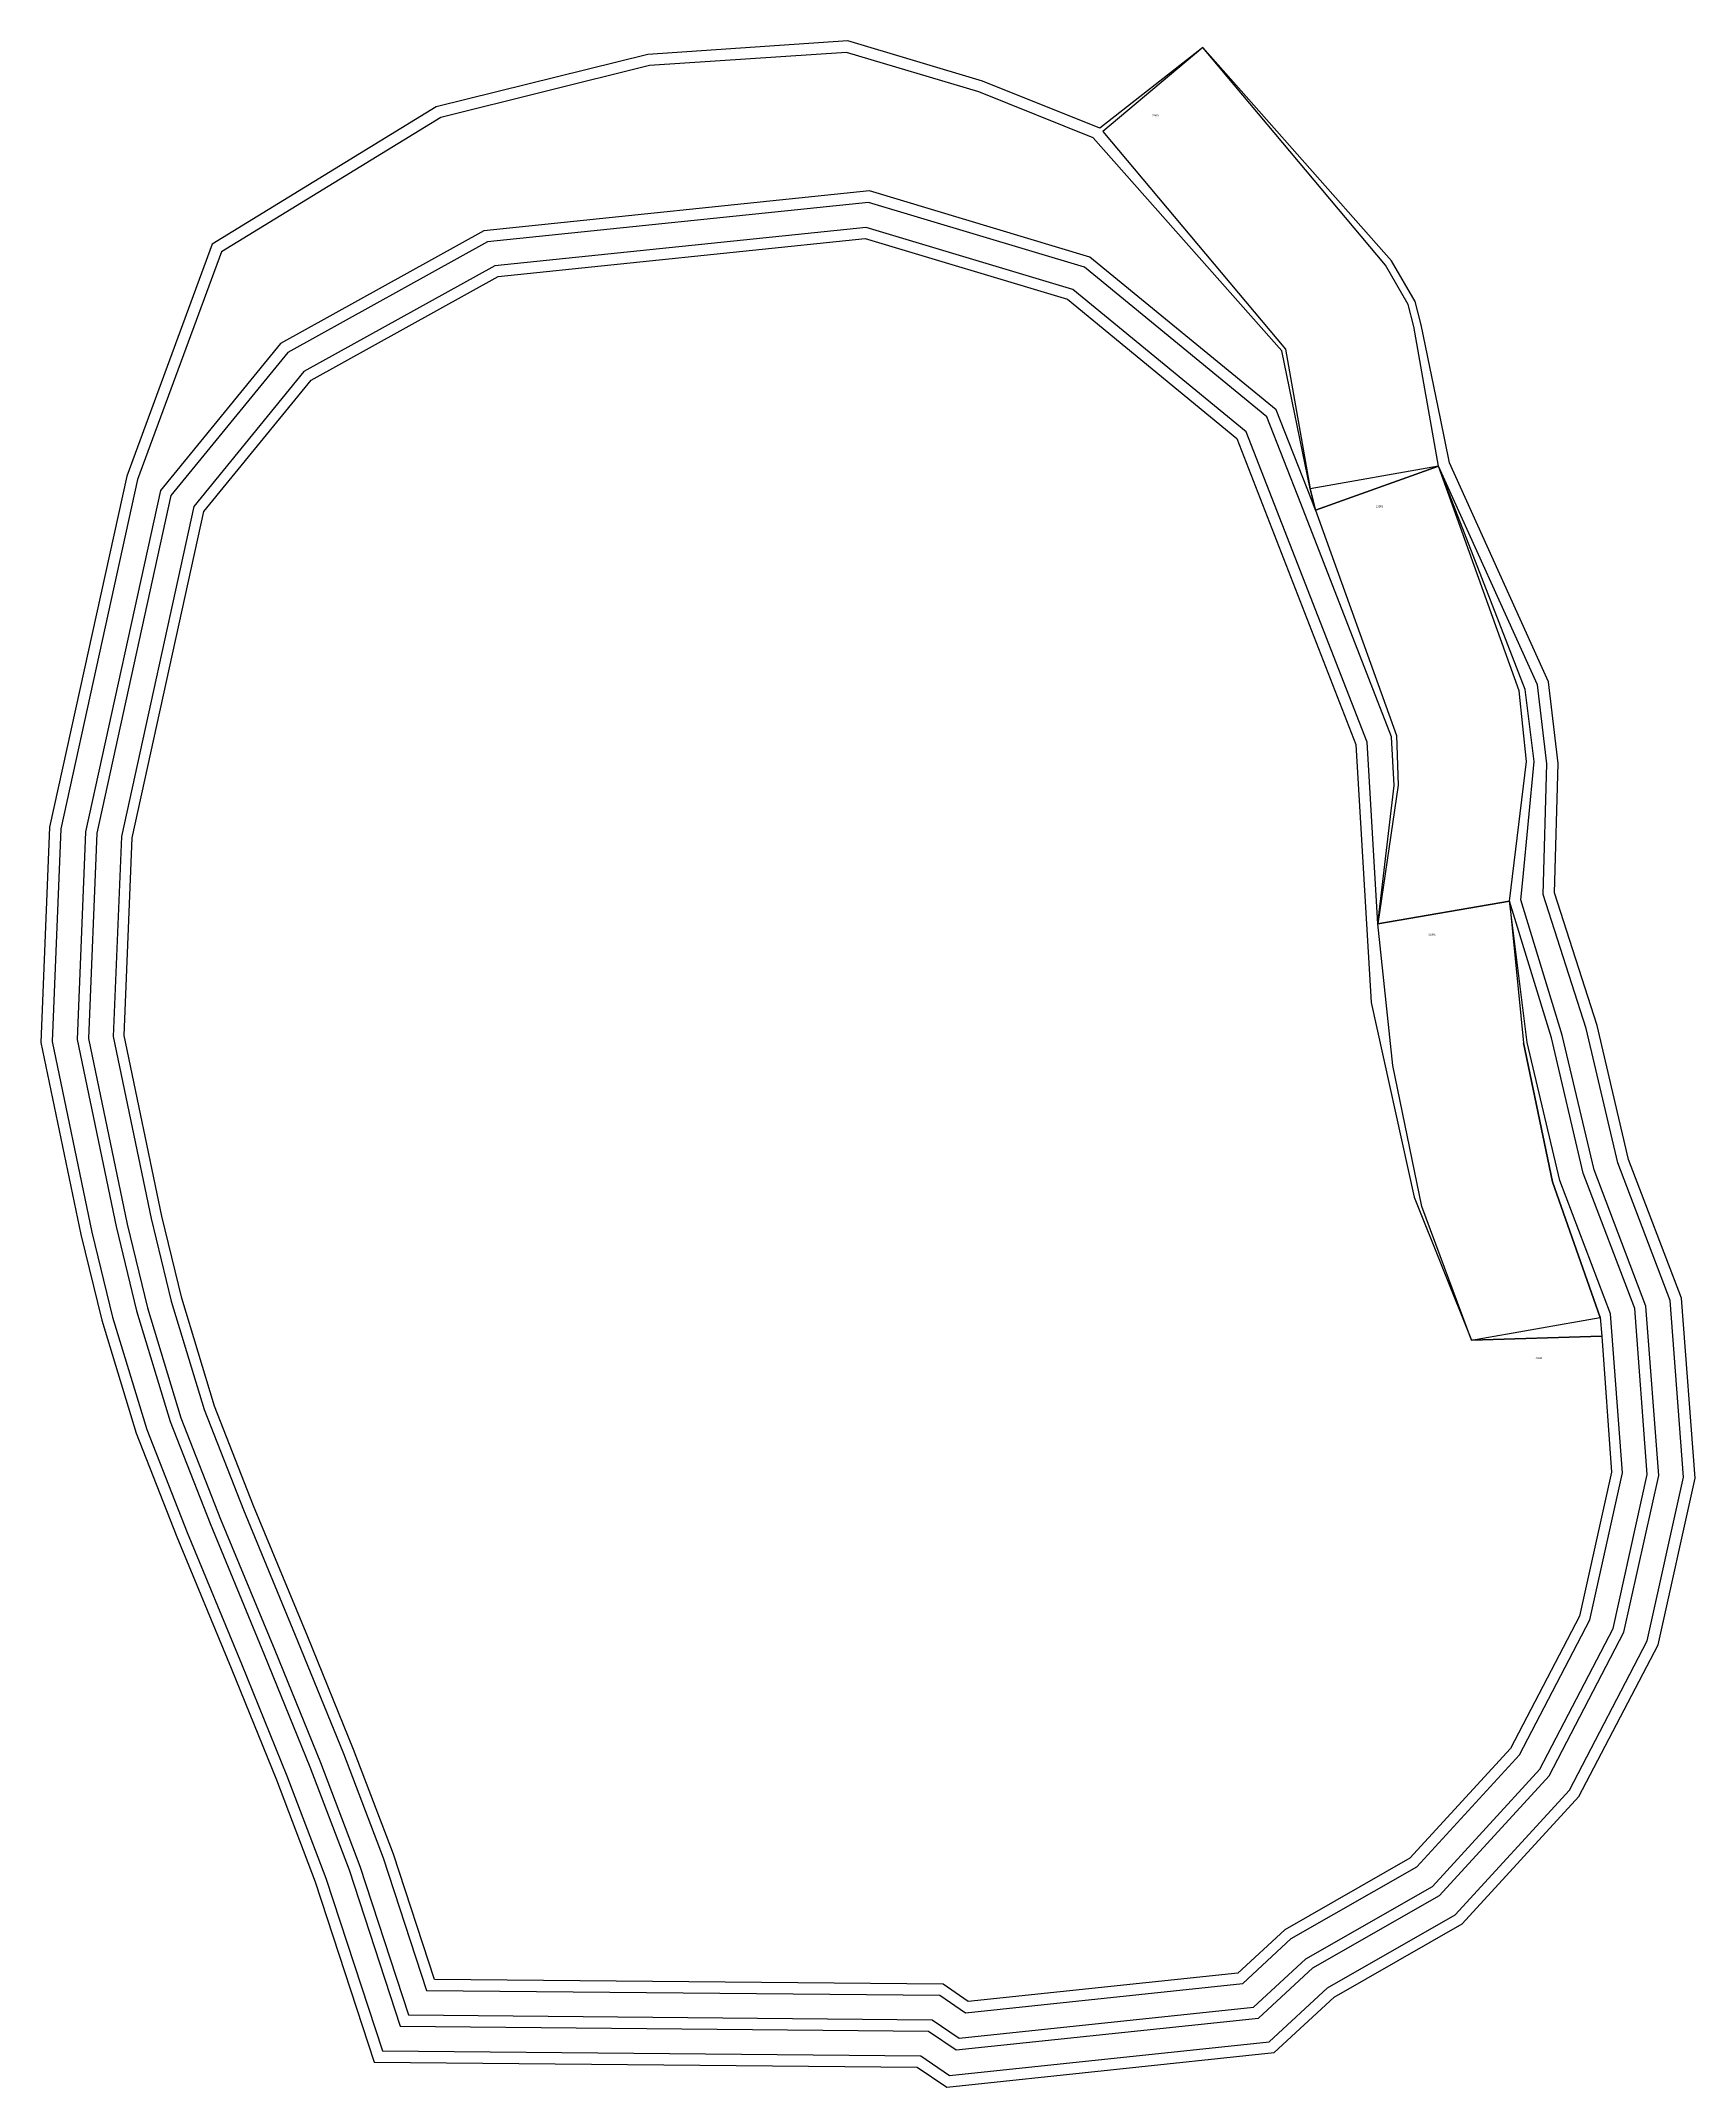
# Model space of a CAD drawing. Extents: x 477732 to 478202, y 6771163 to 6771744.
import ezdxf

# ---------------------------------------------------------------- set-up
doc = ezdxf.new("R2010")
doc.units = 0

msp = doc.modelspace()

# ---------------------------------------------------------------- linework, layer by layer
at = {"layer": 'lineEntity_1', "color": 3}
msp.add_lwpolyline([(478138.23, 6771375.04), (478174.71, 6771381.47)], dxfattribs=at)
at = {"layer": 'lineEntity_2', "color": 1}
msp.add_lwpolyline([(478174.71, 6771381.47), (478161.23, 6771419.94)], dxfattribs=at)
at = {"layer": 'lineEntity_3', "color": 1}
msp.add_lwpolyline([(478161.23, 6771419.94), (478152.98, 6771459.46)], dxfattribs=at)
at = {"layer": 'lineEntity_4', "color": 3}
msp.add_lwpolyline([(478128.9, 6771623.03), (478092.42, 6771616.6)], dxfattribs=at)
at = {"layer": 'polyEntity_1', "color": 2}
msp.add_lwpolyline([(477844, 6771193.61), (477832.36, 6771229.19), (477821.07, 6771258.91), (477808.06, 6771290.92), (477792.69, 6771328.04), (477781.59, 6771356.36), (477772.31, 6771386.93), (477766.66, 6771410.22), (477755.98, 6771461.48), (477758.25, 6771517.59), (477778.6, 6771610.23), (477809, 6771647.45), (477862.11, 6771676.88), (477966.18, 6771687.64), (478023.6, 6771670.42), (478071.69, 6771630.94), (478105.42, 6771544.1), (478109.73, 6771470.89), (478121.93, 6771415.62), (478138.23, 6771375.04), (478175.26, 6771376.2), (478177.94, 6771337.64), (478168.85, 6771296.77), (478149.26, 6771259.17), (478120.76, 6771228.05), (478085.25, 6771207.75), (478071.98, 6771195.48), (477995.46, 6771187.43), (477988.34, 6771192.28), (477844, 6771193.61)], close=True, dxfattribs=at)
at = {"layer": 'polyEntity_2', "color": 3}
msp.add_lwpolyline([(478138.23, 6771375.04), (478124.13, 6771413.03), (478115.88, 6771452.96), (478111.64, 6771493.16), (478148.98, 6771499.67), (478152.98, 6771459.46), (478161.23, 6771419.94), (478174.71, 6771381.47), (478175.26, 6771376.2), (478138.23, 6771375.04)], close=True, dxfattribs=at)
at = {"layer": 'polyEntity_3', "color": 3}
msp.add_lwpolyline([(478111.64, 6771493.16), (478148.98, 6771499.67), (478153.89, 6771539.24), (478151.77, 6771559.28), (478128.9, 6771623.03), (478094.02, 6771610.55), (478116.96, 6771546.61), (478117.41, 6771532.52), (478111.64, 6771493.16)], close=True, dxfattribs=at)
at = {"layer": 'polyEntity_4', "color": 5}
msp.add_lwpolyline([(478073.33, 6771192.5), (478087.1, 6771205.23), (478122.72, 6771225.59), (478151.83, 6771257.37), (478171.8, 6771295.7), (478181.07, 6771337.41), (478177.65, 6771382.5), (478163.26, 6771420.36), (478154.01, 6771459.57), (478148.98, 6771499.67), (478111.64, 6771493.16), (478108.6, 6771544.79), (478074.29, 6771632.83), (478025.09, 6771673.22), (477966.48, 6771690.8), (477861.16, 6771679.9), (477806.97, 6771649.88), (477775.72, 6771611.62), (477755.16, 6771517.99), (477752.86, 6771461.23), (477763.63, 6771409.54), (477769.31, 6771386.11), (477778.65, 6771355.34), (477789.81, 6771326.88), (477805.18, 6771289.74), (477818.18, 6771257.77), (477829.43, 6771228.15), (477841.74, 6771190.52), (477987.37, 6771189.18), (477994.66, 6771184.22), (478073.33, 6771192.5)], close=True, dxfattribs=at)
at = {"layer": 'polyEntity_5', "color": 1}
msp.add_lwpolyline([(478076.38, 6771185.78), (478091.26, 6771199.55), (478127.15, 6771220.06), (478157.61, 6771253.32), (478178.43, 6771293.28), (478188.13, 6771336.9), (478184.55, 6771384.04), (478169.96, 6771422.42), (478160.91, 6771460.81), (478148.98, 6771499.67), (478111.64, 6771493.16), (478116.34, 6771532.48), (478115.53, 6771546.3), (478089.83, 6771612.46), (478080.15, 6771637.07), (478028.45, 6771679.52), (477967.15, 6771697.9), (477859.02, 6771686.72), (477802.4, 6771655.35), (477769.24, 6771614.75), (477748.19, 6771518.89), (477745.83, 6771460.65), (477756.8, 6771408), (477762.55, 6771384.27), (477772.03, 6771353.04), (477783.31, 6771324.26), (477798.71, 6771287.08), (477811.67, 6771255.21), (477822.83, 6771225.82), (477836.65, 6771183.57), (477985.18, 6771182.2), (477992.84, 6771176.99), (478076.38, 6771185.78)], close=True, dxfattribs=at)
at = {"layer": 'polyEntity_6', "color": 5}
msp.add_lwpolyline([(478077.78, 6771182.7), (478093.18, 6771196.94), (478093.18, 6771196.94), (478129.18, 6771217.52), (478129.18, 6771217.52), (478160.27, 6771251.46), (478160.27, 6771251.46), (478181.48, 6771292.17), (478181.48, 6771292.17), (478191.37, 6771336.67), (478191.37, 6771336.67), (478187.72, 6771384.74), (478187.72, 6771384.74), (478173.05, 6771423.36), (478173.05, 6771423.36), (478164.01, 6771461.65), (478164.01, 6771461.65), (478152.25, 6771500), (478152.79, 6771505.61), (478156.03, 6771539.28), (478153.5, 6771559.72), (478128.9, 6771623.03), (478094.02, 6771610.55), (478092.82, 6771613.63), (478092.82, 6771613.63), (478082.84, 6771639.03), (478082.84, 6771639.03), (478029.99, 6771682.41), (478029.99, 6771682.41), (477967.46, 6771701.17), (477967.46, 6771701.17), (477858.04, 6771689.85), (477858.04, 6771689.85), (477800.3, 6771657.86), (477800.3, 6771657.86), (477766.27, 6771616.19), (477766.27, 6771616.19), (477744.99, 6771519.3), (477744.99, 6771519.3), (477742.6, 6771460.38), (477742.6, 6771460.38), (477753.66, 6771407.29), (477753.66, 6771407.29), (477759.45, 6771383.42), (477759.45, 6771383.42), (477768.99, 6771351.99), (477768.99, 6771351.99), (477780.33, 6771323.06), (477780.33, 6771323.06), (477795.73, 6771285.86), (477795.73, 6771285.86), (477808.68, 6771254.03), (477808.68, 6771254.03), (477819.8, 6771224.75), (477819.8, 6771224.75), (477834.31, 6771180.38), (477834.31, 6771180.38), (477984.17, 6771179), (477984.17, 6771179), (477992, 6771173.67), (477992, 6771173.67), (478077.78, 6771182.7), (478077.78, 6771182.7)], close=True, dxfattribs=at)
at = {"layer": 'polyEntity_7', "color": 1}
msp.add_lwpolyline([(478080.82, 6771175.98), (478097.34, 6771191.26), (478133.6, 6771211.98), (478166.05, 6771247.41), (478188.11, 6771289.75), (478198.43, 6771336.16), (478194.62, 6771386.28), (478179.75, 6771425.42), (478170.77, 6771463.48), (478158.56, 6771501.49), (478159.64, 6771538.56), (478156.98, 6771560.97), (478128.9, 6771623.03), (478094.02, 6771610.55), (478092.42, 6771616.6), (478084.43, 6771655.78), (478030.87, 6771716.27), (477998.42, 6771729.24), (477960.92, 6771740.48), (477905.06, 6771736.73), (477845.78, 6771722.01), (477783.6, 6771683.88), (477759.79, 6771619.32), (477738.02, 6771520.2), (477735.57, 6771459.8), (477746.83, 6771405.75), (477752.69, 6771381.58), (477762.37, 6771349.69), (477773.84, 6771320.44), (477789.26, 6771283.2), (477802.16, 6771251.47), (477813.2, 6771222.41), (477829.22, 6771173.42), (477981.99, 6771172.02), (477990.18, 6771166.44), (478080.82, 6771175.98)], close=True, dxfattribs=at)
at = {"layer": 'polyEntity_8', "color": 3}
msp.add_lwpolyline([(478033.63, 6771718), (478085.42, 6771656.27), (478092.42, 6771616.6), (478094.02, 6771610.55), (478128.9, 6771623.03), (478121.91, 6771662.71), (478120.24, 6771668.95), (478113.8, 6771680.09), (478062.01, 6771741.82), (478033.63, 6771718)], close=True, dxfattribs=at)
at = {"layer": 'polyEntity_9', "color": 5}
msp.add_lwpolyline([(478082.22, 6771172.89), (478099.26, 6771188.65), (478099.26, 6771188.65), (478135.63, 6771209.44), (478135.63, 6771209.44), (478168.71, 6771245.55), (478168.71, 6771245.55), (478191.16, 6771288.64), (478191.16, 6771288.64), (478201.68, 6771335.93), (478201.68, 6771335.93), (478197.79, 6771386.99), (478197.79, 6771386.99), (478182.83, 6771426.36), (478182.83, 6771426.36), (478173.87, 6771464.35), (478173.87, 6771464.35), (478161.79, 6771501.95), (478161.79, 6771501.95), (478162.86, 6771538.7), (478162.86, 6771538.7), (478160.11, 6771561.85), (478160.11, 6771561.85), (478131.98, 6771624.03), (478129.42, 6771636.59), (478123.99, 6771663.21), (478122.23, 6771669.77), (478115.55, 6771681.35), (478062.01, 6771741.82), (478032.77, 6771718.97), (478032.77, 6771718.97), (477999.48, 6771732.27), (477999.48, 6771732.27), (477961.29, 6771743.73), (477961.29, 6771743.73), (477904.56, 6771739.92), (477904.56, 6771739.92), (477844.52, 6771725.01), (477844.52, 6771725.01), (477780.96, 6771686.04), (477780.96, 6771686.04), (477756.7, 6771620.23), (477756.7, 6771620.23), (477734.82, 6771520.61), (477734.82, 6771520.61), (477732.34, 6771459.53), (477732.34, 6771459.53), (477743.69, 6771405.05), (477743.69, 6771405.05), (477749.59, 6771380.73), (477749.59, 6771380.73), (477759.33, 6771348.63), (477759.33, 6771348.63), (477770.86, 6771319.24), (477770.86, 6771319.24), (477786.28, 6771281.98), (477786.28, 6771281.98), (477799.17, 6771250.3), (477799.17, 6771250.3), (477810.16, 6771221.34), (477810.16, 6771221.34), (477826.89, 6771170.23), (477826.89, 6771170.23), (477980.98, 6771168.81), (477980.98, 6771168.81), (477989.35, 6771163.12), (477989.35, 6771163.12), (478082.22, 6771172.89), (478082.22, 6771172.89)], close=True, dxfattribs=at)

# ---------------------------------------------------------------- texts
at = {"layer": 'textEntity_1', "color": 152}
msp.add_text('238RL', height=0.5, dxfattribs=at).set_placement((478156.44, 6771369.69, 238))
at = {"layer": 'textEntity_2', "color": 152}
msp.add_text('250RL', height=0.5, dxfattribs=at).set_placement((478126.03, 6771489.94, 250))
at = {"layer": 'textEntity_3', "color": 152}
msp.add_text('262RL', height=0.5, dxfattribs=at).set_placement((478111.15, 6771611.41, 262))
at = {"layer": 'textEntity_4', "color": 152}
msp.add_text('274RL', height=0.5, dxfattribs=at).set_placement((478047.62, 6771722.3, 274))

doc.saveas('drawing.dxf')
